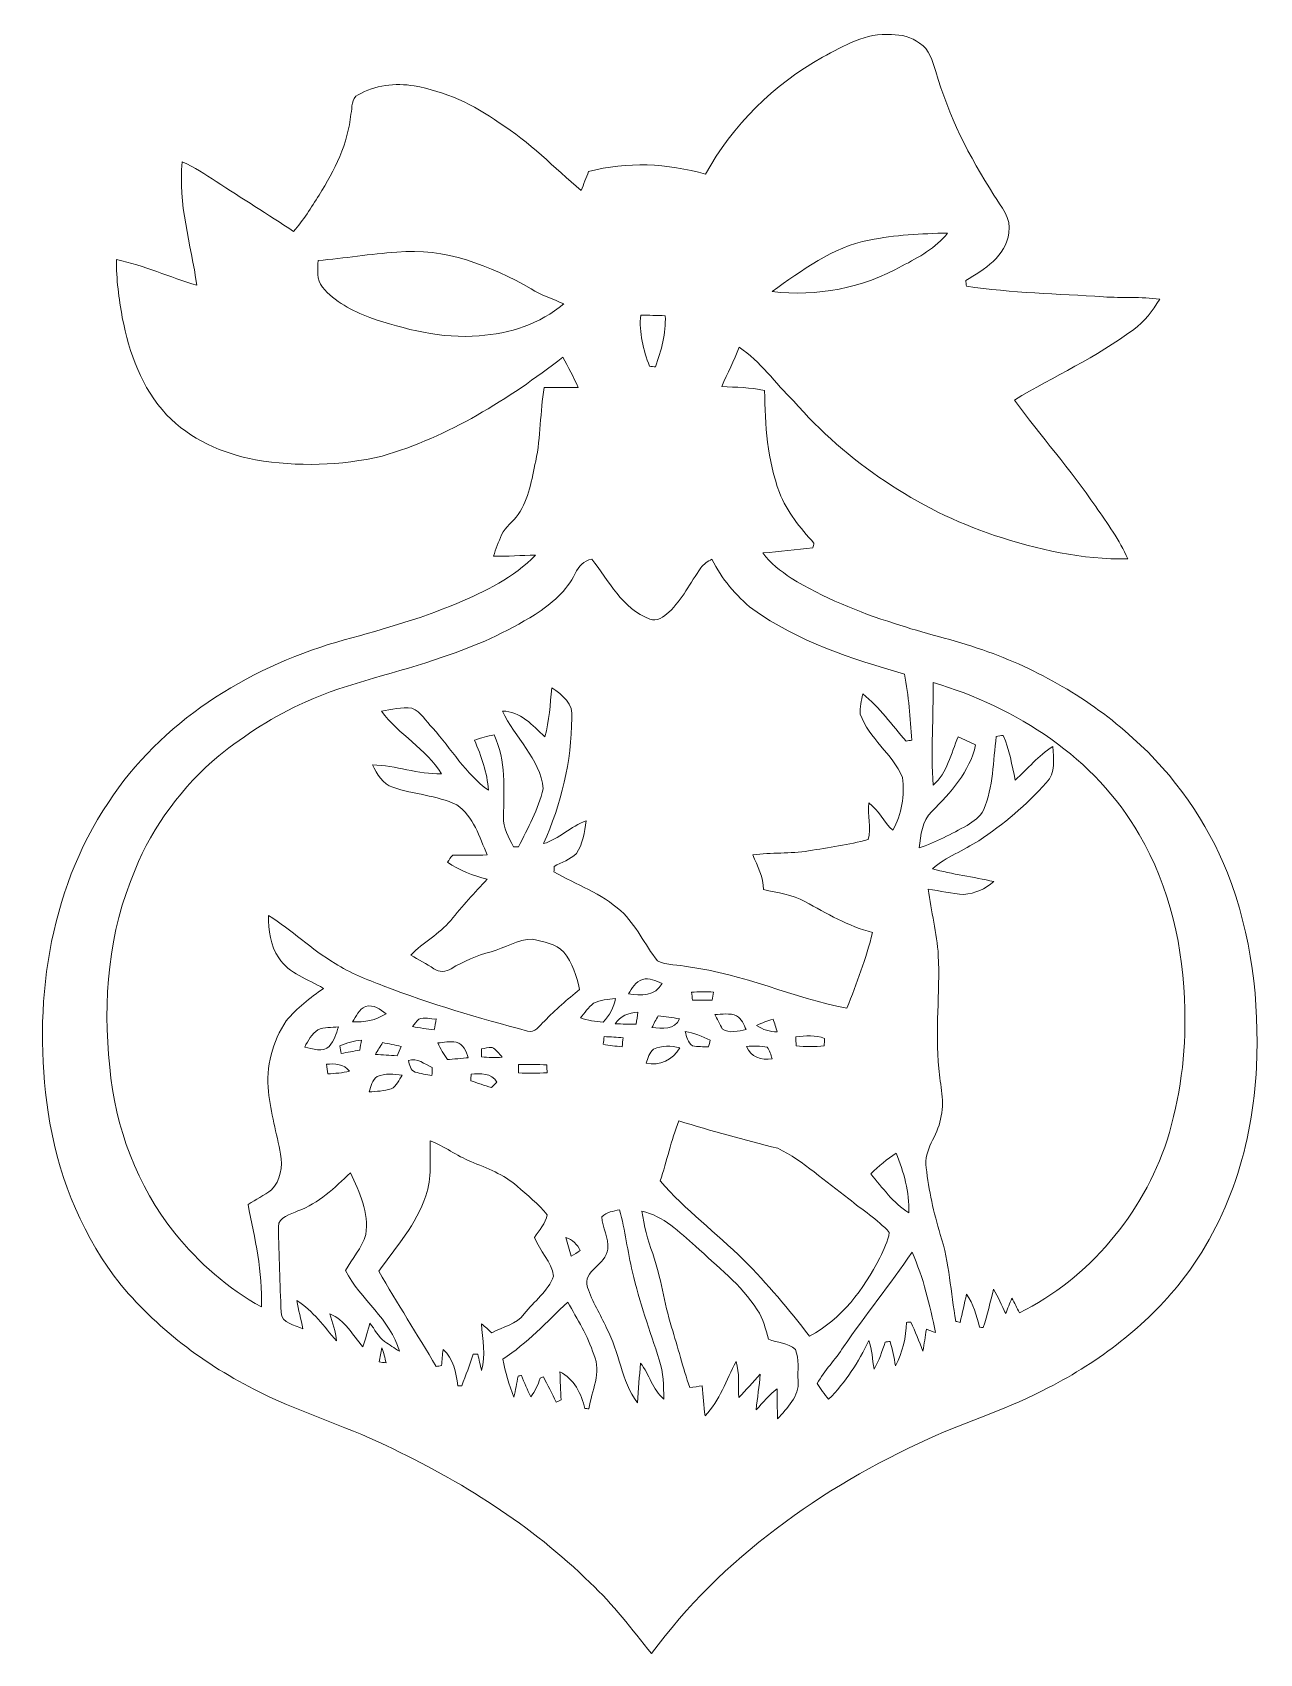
# Model space of a CAD drawing. Header units: centimetres. Extents: x -12.3 to 12.2, y -16.2 to 16.2.
import ezdxf

# ---------------------------------------------------------------- set-up
doc = ezdxf.new("R2010")
doc.units = ezdxf.units.CM
doc.header["$MEASUREMENT"] = 0
doc.layers.add('Layer 1', color=7, linetype='Continuous')

msp = doc.modelspace()

# ---------------------------------------------------------------- linework, layer by layer
at = {"layer": 'Layer 1', "color": 251, "lineweight": 9}
for points, knots in [([(3.45029, 15.70846), (3.87433, 15.94023), (4.32095, 16.20552), (4.82436, 16.16072), (4.82436, 16.16072), (5.02405, 16.16248), (5.23112, 16.11803), (5.38917, 15.98892), (5.38917, 15.98892), (5.5899, 15.87497), (5.64211, 15.62943), (5.71055, 15.42765), (5.71055, 15.42765), (5.96244, 14.54817), (6.37765, 13.72443), (6.87331, 12.9582), (6.87331, 12.9582), (7.00948, 12.72431), (7.22785, 12.49642), (7.16999, 12.2022), (7.16999, 12.2022), (7.11531, 11.739), (6.67469, 11.46736), (6.30851, 11.25252), (6.30851, 11.25252), (6.31274, 11.21513), (6.31733, 11.17738), (6.32192, 11.13963), (6.32192, 11.13963), (7.22855, 10.99958), (8.14648, 10.98758), (9.05982, 10.92585), (9.05982, 10.92585), (9.43271, 10.9001), (9.81089, 10.93361), (10.18166, 10.87611), (10.18166, 10.87611), (10.0409, 10.64998), (9.87932, 10.43267), (9.66272, 10.27356), (9.66272, 10.27356), (8.92154, 9.719), (8.07134, 9.33941), (7.28077, 8.86492), (7.28077, 8.86492), (7.80993, 8.14631), (8.40048, 7.47357), (8.90601, 6.73732), (8.90601, 6.73732), (9.13849, 6.40183), (9.38085, 6.06739), (9.5456, 5.69169), (9.5456, 5.69169), (8.63649, 5.67546), (7.74008, 5.88254), (6.88036, 6.16159), (6.88036, 6.16159), (5.33625, 6.68228), (3.94419, 7.62597), (2.86751, 8.84763), (2.86751, 8.84763), (2.50485, 9.20112), (2.21382, 9.64068), (1.78307, 9.91796), (1.78307, 9.91796), (1.68394, 9.65091), (1.552, 9.39797), (1.43558, 9.13797), (1.43558, 9.13797), (1.72098, 9.11433), (2.01237, 9.12245), (2.29248, 9.05366), (2.29248, 9.05366), (2.29953, 8.3668), (2.34645, 7.66724), (2.59022, 7.01848), (2.59022, 7.01848), (2.7391, 6.63325), (3.00333, 6.30869), (3.2792, 6.00707), (3.2792, 6.00707), (3.2732, 5.98449), (3.26156, 5.93933), (3.25556, 5.91676), (3.25556, 5.91676), (2.9236, 5.87478), (2.59058, 5.84197), (2.25755, 5.81163), (2.25755, 5.81163), (2.40643, 5.60525), (2.61456, 5.45215), (2.8227, 5.30998), (2.8227, 5.30998), (3.46476, 4.91557), (4.16784, 4.63018), (4.88504, 4.4044), (4.88504, 4.4044), (5.46643, 4.20579), (6.06968, 4.08125), (6.64859, 3.87488), (6.64859, 3.87488), (7.75137, 3.49317), (8.78219, 2.89945), (9.6486, 2.11628), (9.6486, 2.11628), (10.47623, 1.38109), (11.12322, 0.44623), (11.53809, -0.57894), (11.53809, -0.57894), (12.01681, -1.80696), (12.17662, -3.14469), (12.11347, -4.45562), (12.11347, -4.45562), (12.04468, -5.98632), (11.5656, -7.52549), (10.61099, -8.73834), (10.61099, -8.73834), (9.90296, -9.63298), (8.97586, -10.33466), (7.96445, -10.85289), (7.96445, -10.85289), (7.19645, -11.26634), (6.35755, -11.51787), (5.56485, -11.87594), (5.56485, -11.87594), (3.42666, -12.85137), (1.43735, -14.25896), (0.03435, -16.16572), (0.03435, -16.16572), (-0.35829, -15.68277), (-0.73153, -15.179), (-1.19014, -14.75461), (-1.19014, -14.75461), (-2.36207, -13.59785), (-3.77742, -12.7145), (-5.26085, -12.01388), (-5.26085, -12.01388), (-6.12445, -11.59548), (-7.05613, -11.33266), (-7.90597, -10.88428), (-7.90597, -10.88428), (-8.98089, -10.34171), (-9.95173, -9.58289), (-10.69468, -8.6325), (-10.69468, -8.6325), (-11.39495, -7.67048), (-11.84439, -6.53418), (-12.01125, -5.35731), (-12.01125, -5.35731), (-12.32734, -3.24559), (-12.01513, -0.96876), (-10.8111, 0.83005), (-10.8111, 0.83005), (-9.76688, 2.4299), (-8.06155, 3.49811), (-6.2518, 4.03257), (-6.2518, 4.03257), (-5.44182, 4.258), (-4.62585, 4.47495), (-3.85115, 4.80551), (-3.85115, 4.80551), (-3.28564, 5.04645), (-2.7152, 5.31739), (-2.28199, 5.76647), (-2.28199, 5.76647), (-2.5628, 5.77177), (-2.8422, 5.73367), (-3.12231, 5.74954), (-3.12231, 5.74954), (-3.07221, 5.89206), (-3.02071, 6.03494), (-2.95827, 6.17287), (-2.95827, 6.17287), (-2.88595, 6.33656), (-2.72402, 6.43358), (-2.62877, 6.58174), (-2.62877, 6.58174), (-2.41287, 6.89466), (-2.35713, 7.28024), (-2.27811, 7.6436), (-2.27811, 7.6436), (-2.17298, 8.12726), (-2.19203, 8.62644), (-2.11125, 9.11257), (-2.11125, 9.11257), (-1.88547, 9.11363), (-1.65863, 9.11363), (-1.43215, 9.1168), (-1.43215, 9.1168), (-1.51964, 9.32459), (-1.62759, 9.52285), (-1.73554, 9.72005), (-1.73554, 9.72005), (-2.82315, 8.87903), (-4.01448, 8.1315), (-5.34481, 7.74556), (-5.34481, 7.74556), (-6.1696, 7.55188), (-7.03497, 7.52895), (-7.86964, 7.67218), (-7.86964, 7.67218), (-8.53039, 7.79495), (-9.18127, 8.07823), (-9.6494, 8.57141), (-9.6494, 8.57141), (-10.14576, 9.10163), (-10.39553, 9.8086), (-10.53205, 10.50957), (-10.53205, 10.50957), (-10.59732, 10.89198), (-10.65835, 11.27898), (-10.64635, 11.66809), (-10.64635, 11.66809), (-10.09495, 11.55803), (-9.58414, 11.31108), (-9.04509, 11.15762), (-9.04509, 11.15762), (-9.15692, 11.97501), (-9.42962, 12.78322), (-9.33402, 13.61895), (-9.33402, 13.61895), (-9.09237, 13.52123), (-8.87752, 13.37025), (-8.6588, 13.2309), (-8.6588, 13.2309), (-8.14657, 12.89329), (-7.62481, 12.5712), (-7.11328, 12.23254), (-7.11328, 12.23254), (-6.9122, 12.44985), (-6.76227, 12.70843), (-6.60422, 12.95785), (-6.60422, 12.95785), (-6.2899, 13.44856), (-6.02637, 13.98831), (-5.96605, 14.57604), (-5.96605, 14.57604), (-5.93924, 14.70833), (-5.96605, 14.8886), (-5.82317, 14.96163), (-5.82317, 14.96163), (-5.48768, 15.14895), (-5.08058, 15.20081), (-4.70416, 15.13837), (-4.70416, 15.13837), (-4.09033, 15.02865), (-3.51213, 14.76442), (-3.0066, 14.40283), (-3.0066, 14.40283), (-2.40335, 14.02394), (-1.91052, 13.5043), (-1.36794, 13.04992), (-1.36794, 13.04992), (-1.31961, 13.17587), (-1.27128, 13.30216), (-1.22048, 13.4274), (-1.22048, 13.4274), (-0.45425, 13.63448), (0.35538, 13.58862), (1.11385, 13.37377), (1.11385, 13.37377), (1.65148, 14.35379), (2.47345, 15.168), (3.45029, 15.70846), (3.45029, 15.70846), (3.45029, 15.70846), (3.45029, 15.70846), (3.45029, 15.70846)], [0, 0, 0, 0, 0.01470588, 0.01470588, 0.01470588, 0.01470588, 0.02941176, 0.02941176, 0.02941176, 0.02941176, 0.04411765, 0.04411765, 0.04411765, 0.04411765, 0.05882353, 0.05882353, 0.05882353, 0.05882353, 0.07352941, 0.07352941, 0.07352941, 0.07352941, 0.08823529, 0.08823529, 0.08823529, 0.08823529, 0.10294118, 0.10294118, 0.10294118, 0.10294118, 0.11764706, 0.11764706, 0.11764706, 0.11764706, 0.13235294, 0.13235294, 0.13235294, 0.13235294, 0.14705882, 0.14705882, 0.14705882, 0.14705882, 0.16176471, 0.16176471, 0.16176471, 0.16176471, 0.17647059, 0.17647059, 0.17647059, 0.17647059, 0.19117647, 0.19117647, 0.19117647, 0.19117647, 0.20588235, 0.20588235, 0.20588235, 0.20588235, 0.22058824, 0.22058824, 0.22058824, 0.22058824, 0.23529412, 0.23529412, 0.23529412, 0.23529412, 0.25, 0.25, 0.25, 0.25, 0.26470588, 0.26470588, 0.26470588, 0.26470588, 0.27941176, 0.27941176, 0.27941176, 0.27941176, 0.29411765, 0.29411765, 0.29411765, 0.29411765, 0.30882353, 0.30882353, 0.30882353, 0.30882353, 0.32352941, 0.32352941, 0.32352941, 0.32352941, 0.33823529, 0.33823529, 0.33823529, 0.33823529, 0.35294118, 0.35294118, 0.35294118, 0.35294118, 0.36764706, 0.36764706, 0.36764706, 0.36764706, 0.38235294, 0.38235294, 0.38235294, 0.38235294, 0.39705882, 0.39705882, 0.39705882, 0.39705882, 0.41176471, 0.41176471, 0.41176471, 0.41176471, 0.42647059, 0.42647059, 0.42647059, 0.42647059, 0.44117647, 0.44117647, 0.44117647, 0.44117647, 0.45588235, 0.45588235, 0.45588235, 0.45588235, 0.47058824, 0.47058824, 0.47058824, 0.47058824, 0.48529412, 0.48529412, 0.48529412, 0.48529412, 0.5, 0.5, 0.5, 0.5, 0.51470588, 0.51470588, 0.51470588, 0.51470588, 0.52941176, 0.52941176, 0.52941176, 0.52941176, 0.54411765, 0.54411765, 0.54411765, 0.54411765, 0.55882353, 0.55882353, 0.55882353, 0.55882353, 0.57352941, 0.57352941, 0.57352941, 0.57352941, 0.58823529, 0.58823529, 0.58823529, 0.58823529, 0.60294118, 0.60294118, 0.60294118, 0.60294118, 0.61764706, 0.61764706, 0.61764706, 0.61764706, 0.63235294, 0.63235294, 0.63235294, 0.63235294, 0.64705882, 0.64705882, 0.64705882, 0.64705882, 0.66176471, 0.66176471, 0.66176471, 0.66176471, 0.67647059, 0.67647059, 0.67647059, 0.67647059, 0.69117647, 0.69117647, 0.69117647, 0.69117647, 0.70588235, 0.70588235, 0.70588235, 0.70588235, 0.72058824, 0.72058824, 0.72058824, 0.72058824, 0.73529412, 0.73529412, 0.73529412, 0.73529412, 0.75, 0.75, 0.75, 0.75, 0.76470588, 0.76470588, 0.76470588, 0.76470588, 0.77941176, 0.77941176, 0.77941176, 0.77941176, 0.79411765, 0.79411765, 0.79411765, 0.79411765, 0.80882353, 0.80882353, 0.80882353, 0.80882353, 0.82352941, 0.82352941, 0.82352941, 0.82352941, 0.83823529, 0.83823529, 0.83823529, 0.83823529, 0.85294118, 0.85294118, 0.85294118, 0.85294118, 0.86764706, 0.86764706, 0.86764706, 0.86764706, 0.88235294, 0.88235294, 0.88235294, 0.88235294, 0.89705882, 0.89705882, 0.89705882, 0.89705882, 0.91176471, 0.91176471, 0.91176471, 0.91176471, 0.92647059, 0.92647059, 0.92647059, 0.92647059, 0.94117647, 0.94117647, 0.94117647, 0.94117647, 0.95588235, 0.95588235, 0.95588235, 0.95588235, 0.97058824, 0.97058824, 0.97058824, 0.97058824, 1, 1, 1, 1]), ([(4.38129, 12.05827), (3.64573, 11.92174), (3.03754, 11.45325), (2.44311, 11.02921), (2.44311, 11.02921), (3.33106, 10.9255), (4.25921, 11.10047), (5.03885, 11.54215), (5.03885, 11.54215), (5.37118, 11.71537), (5.7102, 11.89987), (5.94762, 12.19902), (5.94762, 12.19902), (5.42339, 12.18809), (4.89633, 12.16198), (4.38129, 12.05827), (4.38129, 12.05827), (4.38129, 12.05827), (4.38129, 12.05827), (4.38129, 12.05827)], [0, 0, 0, 0, 0.16666667, 0.16666667, 0.16666667, 0.16666667, 0.33333333, 0.33333333, 0.33333333, 0.33333333, 0.5, 0.5, 0.5, 0.5, 0.66666667, 0.66666667, 0.66666667, 0.66666667, 1, 1, 1, 1]), ([(-6.62222, 11.65292), (-6.62716, 11.47477), (-6.66349, 11.26663), (-6.53684, 11.12093), (-6.53684, 11.12093), (-6.29519, 10.82425), (-5.94171, 10.64998), (-5.59246, 10.51239), (-5.59246, 10.51239), (-4.89149, 10.27744), (-4.15454, 10.08236), (-3.40806, 10.15009), (-3.40806, 10.15009), (-2.80128, 10.18607), (-2.18639, 10.38857), (-1.71896, 10.78474), (-1.71896, 10.78474), (-1.93627, 10.88528), (-2.16769, 10.95654), (-2.37019, 11.08777), (-2.37019, 11.08777), (-3.18122, 11.5485), (-4.10091, 11.91539), (-5.0513, 11.81767), (-5.0513, 11.81767), (-5.57694, 11.78486), (-6.09658, 11.69102), (-6.62222, 11.65292), (-6.62222, 11.65292), (-6.62222, 11.65292), (-6.62222, 11.65292), (-6.62222, 11.65292)], [0, 0, 0, 0, 0.11111111, 0.11111111, 0.11111111, 0.11111111, 0.22222222, 0.22222222, 0.22222222, 0.22222222, 0.33333333, 0.33333333, 0.33333333, 0.33333333, 0.44444444, 0.44444444, 0.44444444, 0.44444444, 0.55555556, 0.55555556, 0.55555556, 0.55555556, 0.66666667, 0.66666667, 0.66666667, 0.66666667, 0.77777778, 0.77777778, 0.77777778, 0.77777778, 1, 1, 1, 1]), ([(-0.1812, 10.56284), (-0.21718, 10.2143), (-0.12617, 9.86434), (-0.00516, 9.53978), (-0.00516, 9.53978), (0.02412, 9.53696), (0.08303, 9.53132), (0.11266, 9.5285), (0.11266, 9.5285), (0.23367, 9.85411), (0.32221, 10.19842), (0.30951, 10.54802), (0.30951, 10.54802), (0.14583, 10.55473), (-0.01857, 10.55861), (-0.1812, 10.56284), (-0.1812, 10.56284), (-0.1812, 10.56284), (-0.1812, 10.56284), (-0.1812, 10.56284)], [0, 0, 0, 0, 0.16666667, 0.16666667, 0.16666667, 0.16666667, 0.33333333, 0.33333333, 0.33333333, 0.33333333, 0.5, 0.5, 0.5, 0.5, 0.66666667, 0.66666667, 0.66666667, 0.66666667, 1, 1, 1, 1]), ([(-1.48824, 5.40311), (-1.65793, 5.04963), (-1.96872, 4.79563), (-2.28905, 4.58432), (-2.28905, 4.58432), (-2.8609, 4.22272), (-3.48426, 3.95037), (-4.12455, 3.73553), (-4.12455, 3.73553), (-5.03648, 3.40992), (-5.99956, 3.23318), (-6.88327, 2.8296), (-6.88327, 2.8296), (-7.5024, 2.55514), (-8.07601, 2.18507), (-8.60412, 1.76245), (-8.60412, 1.76245), (-9.32942, 1.14897), (-9.92316, 0.36792), (-10.27629, -0.5172), (-10.27629, -0.5172), (-10.81075, -1.74946), (-10.92611, -3.12847), (-10.78252, -4.4542), (-10.78252, -4.4542), (-10.68092, -5.65435), (-10.23219, -6.82734), (-9.48501, -7.7742), (-9.48501, -7.7742), (-9.00241, -8.36016), (-8.42315, -8.88051), (-7.75322, -9.24281), (-7.75322, -9.24281), (-7.73064, -8.54819), (-7.88692, -7.87156), (-8.02169, -7.19599), (-8.02169, -7.19599), (-7.86364, -7.10286), (-7.70101, -7.01537), (-7.55426, -6.90566), (-7.55426, -6.90566), (-7.37328, -6.72433), (-7.32389, -6.43823), (-7.37116, -6.1934), (-7.37116, -6.1934), (-7.45019, -5.77712), (-7.56872, -5.36755), (-7.61564, -4.94527), (-7.61564, -4.94527), (-7.66609, -4.45138), (-7.53909, -3.94232), (-7.25863, -3.53275), (-7.25863, -3.53275), (-7.04731, -3.27698), (-6.78273, -3.07273), (-6.51321, -2.88223), (-6.51321, -2.88223), (-6.82224, -2.69913), (-7.20218, -2.59083), (-7.40785, -2.2758), (-7.40785, -2.2758), (-7.58036, -2.03097), (-7.60717, -1.71841), (-7.61458, -1.42808), (-7.61458, -1.42808), (-7.14821, -1.71453), (-6.75662, -2.10682), (-6.28426, -2.38446), (-6.28426, -2.38446), (-5.98757, -2.58025), (-5.65243, -2.70443), (-5.32223, -2.83072), (-5.32223, -2.83072), (-4.38349, -3.19585), (-3.4137, -3.47595), (-2.44145, -3.7363), (-2.44145, -3.7363), (-2.29187, -3.7931), (-2.20156, -3.61706), (-2.10243, -3.5391), (-2.10243, -3.5391), (-1.89076, -3.30485), (-1.64346, -3.1073), (-1.40216, -2.9048), (-1.40216, -2.9048), (-1.45437, -2.63775), (-1.55104, -2.37564), (-1.71719, -2.15797), (-1.71719, -2.15797), (-1.87806, -1.99076), (-2.12359, -1.94701), (-2.33949, -1.90256), (-2.33949, -1.90256), (-2.63794, -1.89974), (-2.89053, -2.07542), (-3.16993, -2.15233), (-3.16993, -2.15233), (-3.45074, -2.22465), (-3.71568, -2.34142), (-3.96368, -2.48994), (-3.96368, -2.48994), (-4.06705, -2.55414), (-4.21027, -2.56825), (-4.31011, -2.491), (-4.31011, -2.491), (-4.45722, -2.38975), (-4.62302, -2.32025), (-4.76943, -2.2183), (-4.76943, -2.2183), (-4.53166, -1.95724), (-4.2004, -1.80202), (-3.97532, -1.52685), (-3.97532, -1.52685), (-3.74355, -1.24181), (-3.49837, -0.96947), (-3.24613, -0.70277), (-3.24613, -0.70277), (-3.52941, -0.63785), (-3.79999, -0.52743), (-4.04094, -0.36304), (-4.04094, -0.36304), (-4.00672, -0.31612), (-3.97532, -0.26638), (-3.93334, -0.22581), (-3.93334, -0.22581), (-3.70545, -0.21523), (-3.4765, -0.22793), (-3.24825, -0.21946), (-3.24825, -0.21946), (-3.39571, 0.14037), (-3.52236, 0.54819), (-3.85397, 0.78314), (-3.85397, 0.78314), (-4.25649, 0.97117), (-4.71051, 0.99092), (-5.1282, 1.13239), (-5.1282, 1.13239), (-5.33317, 1.19659), (-5.44606, 1.40014), (-5.53637, 1.58077), (-5.53637, 1.58077), (-5.07317, 1.56736), (-4.62655, 1.39062), (-4.16194, 1.4005), (-4.16194, 1.4005), (-4.46181, 1.90215), (-5.01531, 2.18472), (-5.35821, 2.65321), (-5.35821, 2.65321), (-5.15784, 2.69025), (-4.95499, 2.73223), (-4.74932, 2.71212), (-4.74932, 2.71212), (-4.57046, 2.6331), (-4.46427, 2.45389), (-4.3341, 2.3149), (-4.3341, 2.3149), (-3.96368, 1.90144), (-3.67687, 1.40297), (-3.22073, 1.07312), (-3.22073, 1.07312), (-3.24896, 1.42131), (-3.36079, 1.75469), (-3.50119, 2.07219), (-3.50119, 2.07219), (-3.37349, 2.11769), (-3.2419, 2.15085), (-3.10961, 2.17943), (-3.10961, 2.17943), (-2.86619, 1.6679), (-2.91452, 1.09005), (-2.91911, 0.53972), (-2.91911, 0.53972), (-2.93675, 0.31923), (-2.81045, 0.13155), (-2.72191, -0.05824), (-2.72191, -0.05824), (-2.69615, -0.05859), (-2.64535, -0.05895), (-2.6196, -0.0593), (-2.6196, -0.0593), (-2.4358, 0.31923), (-2.22378, 0.69106), (-2.12747, 1.10346), (-2.12747, 1.10346), (-2.19027, 1.71165), (-2.6958, 2.12545), (-2.94239, 2.65497), (-2.94239, 2.65497), (-2.58291, 2.6518), (-2.33702, 2.36781), (-2.09643, 2.14098), (-2.09643, 2.14098), (-2.00083, 2.45671), (-1.99412, 2.79115), (-1.95426, 3.11641), (-1.95426, 3.11641), (-1.74718, 2.98764), (-1.51364, 2.78832), (-1.55809, 2.51598), (-1.55809, 2.51598), (-1.55668, 1.64991), (-1.77223, 0.79619), (-2.12077, 0.00702), (-2.12077, 0.00702), (-1.80927, 0.10086), (-1.57538, 0.3531), (-1.26952, 0.46175), (-1.26952, 0.46175), (-1.30797, 0.23915), (-1.3302, -0.00215), (-1.46637, -0.19053), (-1.46637, -0.19053), (-1.58843, -0.31365), (-1.76306, -0.36269), (-1.91157, -0.44665), (-1.91157, -0.44665), (-1.91157, -0.47417), (-1.91228, -0.5292), (-1.91263, -0.55672), (-1.91263, -0.55672), (-1.46531, -0.81177), (-0.96366, -0.98322), (-0.57807, -1.33671), (-0.57807, -1.33671), (-0.26622, -1.61505), (-0.10465, -2.01157), (0.15394, -2.3333), (0.15394, -2.3333), (0.34338, -2.42996), (0.57022, -2.40421), (0.77342, -2.45325), (0.77342, -2.45325), (1.86139, -2.59224), (2.86504, -3.07414), (3.93713, -3.28086), (3.93713, -3.28086), (4.13045, -2.78451), (4.32166, -2.28568), (4.44795, -1.7678), (4.44795, -1.7678), (3.96359, -1.64503), (3.5339, -1.38504), (3.09928, -1.14903), (3.09928, -1.14903), (2.84458, -1.00757), (2.55036, -0.97299), (2.27061, -0.91161), (2.27061, -0.91161), (2.2766, -0.6622), (2.14466, -0.44312), (2.05823, -0.21734), (2.05823, -0.21734), (2.42759, -0.16548), (2.8033, -0.19759), (3.17266, -0.13726), (3.17266, -0.13726), (3.57059, -0.06988), (3.97206, -0.01203), (4.36365, 0.08675), (4.36365, 0.08675), (4.42184, 0.32735), (4.34319, 0.57711), (4.37282, 0.82124), (4.37282, 0.82124), (4.5753, 0.67871), (4.66491, 0.43212), (4.85329, 0.27514), (4.85329, 0.27514), (5.03039, 0.5877), (5.096, 0.97893), (5.04627, 1.331), (5.04627, 1.331), (4.84694, 1.80337), (4.37704, 2.10535), (4.20313, 2.59253), (4.20313, 2.59253), (4.18584, 2.72835), (4.22782, 2.86452), (4.25286, 2.99682), (4.25286, 2.99682), (4.58836, 2.73082), (4.83495, 2.3731), (5.11752, 2.0556), (5.11752, 2.0556), (5.15562, 2.0616), (5.19408, 2.06795), (5.23288, 2.0736), (5.23288, 2.0736), (5.20219, 2.51527), (5.16868, 2.9573), (5.08507, 3.39228), (5.08507, 3.39228), (4.02956, 3.69285), (2.95923, 4.04139), (2.05718, 4.68697), (2.05718, 4.68697), (1.7171, 4.95614), (1.43593, 5.29904), (1.24014, 5.68604), (1.24014, 5.68604), (1.1583, 5.64053), (1.07293, 5.59255), (1.01895, 5.51283), (1.01895, 5.51283), (0.81293, 5.21508), (0.64536, 4.88347), (0.38324, 4.62912), (0.38324, 4.62912), (0.27847, 4.54375), (0.14089, 4.42627), (-0.00199, 4.49189), (-0.00199, 4.49189), (-0.5495, 4.69438), (-0.81373, 5.2613), (-1.1591, 5.68851), (-1.1591, 5.68851), (-1.3175, 5.65782), (-1.42157, 5.53929), (-1.48824, 5.40311), (-1.48824, 5.40311), (-1.48824, 5.40311), (-1.48824, 5.40311), (-1.48824, 5.40311)], [0, 0, 0, 0, 0.01219512, 0.01219512, 0.01219512, 0.01219512, 0.02439024, 0.02439024, 0.02439024, 0.02439024, 0.03658537, 0.03658537, 0.03658537, 0.03658537, 0.04878049, 0.04878049, 0.04878049, 0.04878049, 0.06097561, 0.06097561, 0.06097561, 0.06097561, 0.07317073, 0.07317073, 0.07317073, 0.07317073, 0.08536585, 0.08536585, 0.08536585, 0.08536585, 0.09756098, 0.09756098, 0.09756098, 0.09756098, 0.1097561, 0.1097561, 0.1097561, 0.1097561, 0.12195122, 0.12195122, 0.12195122, 0.12195122, 0.13414634, 0.13414634, 0.13414634, 0.13414634, 0.14634146, 0.14634146, 0.14634146, 0.14634146, 0.15853659, 0.15853659, 0.15853659, 0.15853659, 0.17073171, 0.17073171, 0.17073171, 0.17073171, 0.18292683, 0.18292683, 0.18292683, 0.18292683, 0.19512195, 0.19512195, 0.19512195, 0.19512195, 0.20731707, 0.20731707, 0.20731707, 0.20731707, 0.2195122, 0.2195122, 0.2195122, 0.2195122, 0.23170732, 0.23170732, 0.23170732, 0.23170732, 0.24390244, 0.24390244, 0.24390244, 0.24390244, 0.25609756, 0.25609756, 0.25609756, 0.25609756, 0.26829268, 0.26829268, 0.26829268, 0.26829268, 0.2804878, 0.2804878, 0.2804878, 0.2804878, 0.29268293, 0.29268293, 0.29268293, 0.29268293, 0.30487805, 0.30487805, 0.30487805, 0.30487805, 0.31707317, 0.31707317, 0.31707317, 0.31707317, 0.32926829, 0.32926829, 0.32926829, 0.32926829, 0.34146341, 0.34146341, 0.34146341, 0.34146341, 0.35365854, 0.35365854, 0.35365854, 0.35365854, 0.36585366, 0.36585366, 0.36585366, 0.36585366, 0.37804878, 0.37804878, 0.37804878, 0.37804878, 0.3902439, 0.3902439, 0.3902439, 0.3902439, 0.40243902, 0.40243902, 0.40243902, 0.40243902, 0.41463415, 0.41463415, 0.41463415, 0.41463415, 0.42682927, 0.42682927, 0.42682927, 0.42682927, 0.43902439, 0.43902439, 0.43902439, 0.43902439, 0.45121951, 0.45121951, 0.45121951, 0.45121951, 0.46341463, 0.46341463, 0.46341463, 0.46341463, 0.47560976, 0.47560976, 0.47560976, 0.47560976, 0.48780488, 0.48780488, 0.48780488, 0.48780488, 0.5, 0.5, 0.5, 0.5, 0.51219512, 0.51219512, 0.51219512, 0.51219512, 0.52439024, 0.52439024, 0.52439024, 0.52439024, 0.53658537, 0.53658537, 0.53658537, 0.53658537, 0.54878049, 0.54878049, 0.54878049, 0.54878049, 0.56097561, 0.56097561, 0.56097561, 0.56097561, 0.57317073, 0.57317073, 0.57317073, 0.57317073, 0.58536585, 0.58536585, 0.58536585, 0.58536585, 0.59756098, 0.59756098, 0.59756098, 0.59756098, 0.6097561, 0.6097561, 0.6097561, 0.6097561, 0.62195122, 0.62195122, 0.62195122, 0.62195122, 0.63414634, 0.63414634, 0.63414634, 0.63414634, 0.64634146, 0.64634146, 0.64634146, 0.64634146, 0.65853659, 0.65853659, 0.65853659, 0.65853659, 0.67073171, 0.67073171, 0.67073171, 0.67073171, 0.68292683, 0.68292683, 0.68292683, 0.68292683, 0.69512195, 0.69512195, 0.69512195, 0.69512195, 0.70731707, 0.70731707, 0.70731707, 0.70731707, 0.7195122, 0.7195122, 0.7195122, 0.7195122, 0.73170732, 0.73170732, 0.73170732, 0.73170732, 0.74390244, 0.74390244, 0.74390244, 0.74390244, 0.75609756, 0.75609756, 0.75609756, 0.75609756, 0.76829268, 0.76829268, 0.76829268, 0.76829268, 0.7804878, 0.7804878, 0.7804878, 0.7804878, 0.79268293, 0.79268293, 0.79268293, 0.79268293, 0.80487805, 0.80487805, 0.80487805, 0.80487805, 0.81707317, 0.81707317, 0.81707317, 0.81707317, 0.82926829, 0.82926829, 0.82926829, 0.82926829, 0.84146341, 0.84146341, 0.84146341, 0.84146341, 0.85365854, 0.85365854, 0.85365854, 0.85365854, 0.86585366, 0.86585366, 0.86585366, 0.86585366, 0.87804878, 0.87804878, 0.87804878, 0.87804878, 0.8902439, 0.8902439, 0.8902439, 0.8902439, 0.90243902, 0.90243902, 0.90243902, 0.90243902, 0.91463415, 0.91463415, 0.91463415, 0.91463415, 0.92682927, 0.92682927, 0.92682927, 0.92682927, 0.93902439, 0.93902439, 0.93902439, 0.93902439, 0.95121951, 0.95121951, 0.95121951, 0.95121951, 0.96341463, 0.96341463, 0.96341463, 0.96341463, 0.97560976, 0.97560976, 0.97560976, 0.97560976, 1, 1, 1, 1]), ([(5.65622, 3.22224), (5.66822, 2.53997), (5.6093, 1.85805), (5.65658, 1.17578), (5.65658, 1.17578), (5.94762, 1.41567), (6.01041, 1.81289), (6.16034, 2.13921), (6.16034, 2.13921), (6.2757, 2.08665), (6.39035, 2.03338), (6.50642, 1.97976), (6.50642, 1.97976), (6.38894, 1.44142), (6.00759, 1.02796), (5.63294, 0.64908), (5.63294, 0.64908), (5.43468, 0.46105), (5.41387, 0.1753), (5.37647, -0.078), (5.37647, -0.078), (5.71161, 0.03489), (6.0277, 0.19858), (6.33497, 0.37144), (6.33497, 0.37144), (6.45562, 0.45823), (6.60308, 0.53407), (6.66411, 0.67765), (6.66411, 0.67765), (6.86308, 1.1412), (6.8532, 1.65485), (6.91882, 2.14592), (6.91882, 2.14592), (6.96432, 2.15403), (7.01019, 2.16179), (7.0564, 2.1692), (7.0564, 2.1692), (7.18093, 1.88486), (7.2342, 1.57689), (7.29699, 1.27455), (7.29699, 1.27455), (7.54112, 1.50492), (7.76584, 1.76033), (8.04523, 1.95012), (8.04523, 1.95012), (8.06217, 1.70389), (8.11332, 1.41355), (7.91788, 1.22375), (7.91788, 1.22375), (7.52207, 0.78067), (7.06557, 0.3912), (6.56851, 0.06594), (6.56851, 0.06594), (6.26582, -0.13021), (5.91657, -0.2558), (5.64352, -0.49604), (5.64352, -0.49604), (6.0464, -0.60328), (6.46056, -0.65902), (6.86731, -0.74933), (6.86731, -0.74933), (6.70644, -0.90067), (6.4909, -0.98922), (6.27182, -1.00651), (6.27182, -1.00651), (6.03087, -0.99522), (5.79734, -0.93278), (5.55956, -0.90067), (5.55956, -0.90067), (5.61424, -1.34376), (5.73666, -1.77768), (5.76135, -2.22465), (5.76135, -2.22465), (5.79663, -2.97677), (5.69785, -3.72995), (5.76947, -4.48137), (5.76947, -4.48137), (5.80263, -4.81686), (5.89647, -5.15694), (5.80721, -5.49278), (5.80721, -5.49278), (5.74759, -5.83004), (5.46643, -6.10344), (5.51864, -6.46433), (5.51864, -6.46433), (5.5712, -6.91589), (5.66928, -7.3625), (5.80122, -7.79783), (5.80122, -7.79783), (5.98395, -8.35945), (6.00512, -8.95459), (6.11237, -9.53209), (6.11237, -9.53209), (6.13318, -9.53703), (6.17481, -9.5469), (6.19562, -9.55184), (6.19562, -9.55184), (6.24466, -9.36558), (6.28629, -9.17719), (6.32121, -8.9881), (6.32121, -8.9881), (6.46514, -9.18037), (6.52829, -9.4192), (6.58297, -9.64992), (6.58297, -9.64992), (6.60167, -9.65133), (6.63977, -9.65415), (6.65882, -9.65521), (6.65882, -9.65521), (6.74102, -9.40368), (6.80064, -9.14544), (6.86414, -8.88897), (6.86414, -8.88897), (6.96115, -9.04314), (7.02641, -9.21353), (7.10508, -9.37792), (7.10508, -9.37792), (7.14706, -9.27491), (7.18587, -9.17049), (7.23173, -9.06889), (7.23173, -9.06889), (7.28288, -9.1652), (7.33121, -9.26292), (7.3799, -9.36064), (7.3799, -9.36064), (8.77513, -8.67766), (9.84123, -7.38367), (10.32982, -5.91647), (10.32982, -5.91647), (10.58912, -5.07368), (10.71118, -4.18715), (10.68295, -3.30556), (10.68295, -3.30556), (10.6632, -2.0913), (10.38839, -0.86257), (9.77102, 0.19117), (9.77102, 0.19117), (8.89508, 1.72047), (7.31992, 2.73611), (5.65622, 3.22224), (5.65622, 3.22224), (5.65622, 3.22224), (5.65622, 3.22224), (5.65622, 3.22224)], [0, 0, 0, 0, 0.02702703, 0.02702703, 0.02702703, 0.02702703, 0.05405405, 0.05405405, 0.05405405, 0.05405405, 0.08108108, 0.08108108, 0.08108108, 0.08108108, 0.10810811, 0.10810811, 0.10810811, 0.10810811, 0.13513514, 0.13513514, 0.13513514, 0.13513514, 0.16216216, 0.16216216, 0.16216216, 0.16216216, 0.18918919, 0.18918919, 0.18918919, 0.18918919, 0.21621622, 0.21621622, 0.21621622, 0.21621622, 0.24324324, 0.24324324, 0.24324324, 0.24324324, 0.27027027, 0.27027027, 0.27027027, 0.27027027, 0.2972973, 0.2972973, 0.2972973, 0.2972973, 0.32432432, 0.32432432, 0.32432432, 0.32432432, 0.35135135, 0.35135135, 0.35135135, 0.35135135, 0.37837838, 0.37837838, 0.37837838, 0.37837838, 0.40540541, 0.40540541, 0.40540541, 0.40540541, 0.43243243, 0.43243243, 0.43243243, 0.43243243, 0.45945946, 0.45945946, 0.45945946, 0.45945946, 0.48648649, 0.48648649, 0.48648649, 0.48648649, 0.51351351, 0.51351351, 0.51351351, 0.51351351, 0.54054054, 0.54054054, 0.54054054, 0.54054054, 0.56756757, 0.56756757, 0.56756757, 0.56756757, 0.59459459, 0.59459459, 0.59459459, 0.59459459, 0.62162162, 0.62162162, 0.62162162, 0.62162162, 0.64864865, 0.64864865, 0.64864865, 0.64864865, 0.67567568, 0.67567568, 0.67567568, 0.67567568, 0.7027027, 0.7027027, 0.7027027, 0.7027027, 0.72972973, 0.72972973, 0.72972973, 0.72972973, 0.75675676, 0.75675676, 0.75675676, 0.75675676, 0.78378378, 0.78378378, 0.78378378, 0.78378378, 0.81081081, 0.81081081, 0.81081081, 0.81081081, 0.83783784, 0.83783784, 0.83783784, 0.83783784, 0.86486486, 0.86486486, 0.86486486, 0.86486486, 0.89189189, 0.89189189, 0.89189189, 0.89189189, 0.91891892, 0.91891892, 0.91891892, 0.91891892, 0.94594595, 0.94594595, 0.94594595, 0.94594595, 1, 1, 1, 1]), ([(-0.14522, -2.70654), (-0.28209, -2.74817), (-0.35582, -2.87976), (-0.42426, -2.99441), (-0.42426, -2.99441), (-0.18261, -3.03498), (0.12078, -3.03815), (0.24531, -2.78521), (0.24531, -2.78521), (0.12184, -2.74112), (-0.01081, -2.65504), (-0.14522, -2.70654), (-0.14522, -2.70654), (-0.14522, -2.70654), (-0.14522, -2.70654), (-0.14522, -2.70654)], [0, 0, 0, 0, 0.2, 0.2, 0.2, 0.2, 0.4, 0.4, 0.4, 0.4, 0.6, 0.6, 0.6, 0.6, 1, 1, 1, 1]), ([(-5.67466, -3.24523), (-5.80624, -3.29709), (-5.86163, -3.4435), (-5.93677, -3.55356), (-5.93677, -3.55356), (-5.6997, -3.55991), (-5.46369, -3.52393), (-5.26579, -3.38811), (-5.26579, -3.38811), (-5.38432, -3.30309), (-5.51449, -3.19937), (-5.67466, -3.24523), (-5.67466, -3.24523), (-5.67466, -3.24523), (-5.67466, -3.24523), (-5.67466, -3.24523)], [0, 0, 0, 0, 0.2, 0.2, 0.2, 0.2, 0.4, 0.4, 0.4, 0.4, 0.6, 0.6, 0.6, 0.6, 1, 1, 1, 1]), ([(-1.12135, -3.18103), (-1.22472, -3.26323), (-1.30233, -3.37259), (-1.38558, -3.47419), (-1.38558, -3.47419), (-1.23953, -3.52322), (-1.08713, -3.54862), (-0.93262, -3.55533), (-0.93262, -3.55533), (-0.80032, -3.42903), (-0.71742, -3.26217), (-0.68673, -3.08225), (-0.68673, -3.08225), (-0.83102, -3.11047), (-0.99153, -3.10271), (-1.12135, -3.18103), (-1.12135, -3.18103), (-1.12135, -3.18103), (-1.12135, -3.18103), (-1.12135, -3.18103)], [0, 0, 0, 0, 0.16666667, 0.16666667, 0.16666667, 0.16666667, 0.33333333, 0.33333333, 0.33333333, 0.33333333, 0.5, 0.5, 0.5, 0.5, 0.66666667, 0.66666667, 0.66666667, 0.66666667, 1, 1, 1, 1]), ([(0.83304, -2.96125), (0.83974, -3.01381), (0.84679, -3.06673), (0.8542, -3.11965), (0.8542, -3.11965), (0.98473, -3.11965), (1.11596, -3.11965), (1.2472, -3.11965), (1.2472, -3.11965), (1.25496, -3.06638), (1.26307, -3.01311), (1.27083, -2.96054), (1.27083, -2.96054), (1.12549, -2.94185), (0.97838, -2.95102), (0.83304, -2.96125), (0.83304, -2.96125), (0.83304, -2.96125), (0.83304, -2.96125), (0.83304, -2.96125)], [0, 0, 0, 0, 0.16666667, 0.16666667, 0.16666667, 0.16666667, 0.33333333, 0.33333333, 0.33333333, 0.33333333, 0.5, 0.5, 0.5, 0.5, 0.66666667, 0.66666667, 0.66666667, 0.66666667, 1, 1, 1, 1]), ([(-4.61032, -3.49959), (-4.66007, -3.54016), (-4.6964, -3.59343), (-4.73627, -3.64352), (-4.73627, -3.64352), (-4.59339, -3.67315), (-4.45016, -3.69432), (-4.30517, -3.7109), (-4.30517, -3.7109), (-4.29106, -3.63788), (-4.2773, -3.5645), (-4.26425, -3.49183), (-4.26425, -3.49183), (-4.37502, -3.51052), (-4.50661, -3.44138), (-4.61032, -3.49959), (-4.61032, -3.49959), (-4.61032, -3.49959), (-4.61032, -3.49959), (-4.61032, -3.49959)], [0, 0, 0, 0, 0.16666667, 0.16666667, 0.16666667, 0.16666667, 0.33333333, 0.33333333, 0.33333333, 0.33333333, 0.5, 0.5, 0.5, 0.5, 0.66666667, 0.66666667, 0.66666667, 0.66666667, 1, 1, 1, 1]), ([(-0.68955, -3.59202), (-0.55091, -3.59519), (-0.41192, -3.59695), (-0.27257, -3.59766), (-0.27257, -3.59766), (-0.25916, -3.51793), (-0.24858, -3.43785), (-0.24117, -3.35777), (-0.24117, -3.35777), (-0.42215, -3.36447), (-0.59007, -3.44067), (-0.68955, -3.59202), (-0.68955, -3.59202), (-0.68955, -3.59202), (-0.68955, -3.59202), (-0.68955, -3.59202)], [0, 0, 0, 0, 0.2, 0.2, 0.2, 0.2, 0.4, 0.4, 0.4, 0.4, 0.6, 0.6, 0.6, 0.6, 1, 1, 1, 1]), ([(0.16699, -3.4308), (0.12431, -3.50841), (0.08233, -3.58602), (0.04352, -3.66575), (0.04352, -3.66575), (0.24496, -3.68268), (0.4979, -3.71549), (0.59526, -3.49218), (0.59526, -3.49218), (0.45415, -3.46219), (0.31022, -3.4435), (0.16699, -3.4308), (0.16699, -3.4308), (0.16699, -3.4308), (0.16699, -3.4308), (0.16699, -3.4308)], [0, 0, 0, 0, 0.2, 0.2, 0.2, 0.2, 0.4, 0.4, 0.4, 0.4, 0.6, 0.6, 0.6, 0.6, 1, 1, 1, 1]), ([(1.2987, -3.40398), (1.33575, -3.4756), (1.41018, -3.61883), (1.44722, -3.69044), (1.44722, -3.69044), (1.58974, -3.79522), (1.76825, -3.72995), (1.92701, -3.70737), (1.92701, -3.70737), (1.87479, -3.61001), (1.84058, -3.48618), (1.73368, -3.43432), (1.73368, -3.43432), (1.59856, -3.36694), (1.44334, -3.40328), (1.2987, -3.40398), (1.2987, -3.40398), (1.2987, -3.40398), (1.2987, -3.40398), (1.2987, -3.40398)], [0, 0, 0, 0, 0.16666667, 0.16666667, 0.16666667, 0.16666667, 0.33333333, 0.33333333, 0.33333333, 0.33333333, 0.5, 0.5, 0.5, 0.5, 0.66666667, 0.66666667, 0.66666667, 0.66666667, 1, 1, 1, 1]), ([(2.13444, -3.62271), (2.25403, -3.70914), (2.39831, -3.74971), (2.54471, -3.75359), (2.54471, -3.75359), (2.51896, -3.66645), (2.49109, -3.58073), (2.46216, -3.49535), (2.46216, -3.49535), (2.34998, -3.53204), (2.24027, -3.57191), (2.13444, -3.62271), (2.13444, -3.62271), (2.13444, -3.62271), (2.13444, -3.62271), (2.13444, -3.62271)], [0, 0, 0, 0, 0.2, 0.2, 0.2, 0.2, 0.4, 0.4, 0.4, 0.4, 0.6, 0.6, 0.6, 0.6, 1, 1, 1, 1]), ([(-6.62751, -3.70843), (-6.74922, -3.79133), (-6.82189, -3.92715), (-6.89103, -4.0538), (-6.89103, -4.0538), (-6.73581, -4.09014), (-6.53049, -4.16669), (-6.39891, -4.0404), (-6.39891, -4.0404), (-6.30472, -3.92998), (-6.25568, -3.78922), (-6.21793, -3.65128), (-6.21793, -3.65128), (-6.3534, -3.66822), (-6.50121, -3.64987), (-6.62751, -3.70843), (-6.62751, -3.70843), (-6.62751, -3.70843), (-6.62751, -3.70843), (-6.62751, -3.70843)], [0, 0, 0, 0, 0.16666667, 0.16666667, 0.16666667, 0.16666667, 0.33333333, 0.33333333, 0.33333333, 0.33333333, 0.5, 0.5, 0.5, 0.5, 0.66666667, 0.66666667, 0.66666667, 0.66666667, 1, 1, 1, 1]), ([(-0.90792, -3.8446), (-0.91639, -3.89576), (-0.92486, -3.94726), (-0.93262, -3.99877), (-0.93262, -3.99877), (-0.80738, -4.02734), (-0.68038, -4.03652), (-0.55232, -4.04745), (-0.55232, -4.04745), (-0.54527, -3.98748), (-0.53821, -3.92751), (-0.53116, -3.86824), (-0.53116, -3.86824), (-0.6571, -3.85942), (-0.78269, -3.85166), (-0.90792, -3.8446), (-0.90792, -3.8446), (-0.90792, -3.8446), (-0.90792, -3.8446), (-0.90792, -3.8446)], [0, 0, 0, 0, 0.16666667, 0.16666667, 0.16666667, 0.16666667, 0.33333333, 0.33333333, 0.33333333, 0.33333333, 0.5, 0.5, 0.5, 0.5, 0.66666667, 0.66666667, 0.66666667, 0.66666667, 1, 1, 1, 1]), ([(0.70357, -3.74406), (0.74131, -3.84213), (0.75719, -3.96596), (0.85068, -4.02981), (0.85068, -4.02981), (0.95616, -4.05521), (1.06375, -4.04287), (1.17241, -4.05098), (1.17241, -4.05098), (1.18123, -4.01817), (1.19887, -3.95185), (1.20769, -3.91869), (1.20769, -3.91869), (1.04541, -3.8446), (0.88348, -3.76593), (0.70357, -3.74406), (0.70357, -3.74406), (0.70357, -3.74406), (0.70357, -3.74406), (0.70357, -3.74406)], [0, 0, 0, 0, 0.16666667, 0.16666667, 0.16666667, 0.16666667, 0.33333333, 0.33333333, 0.33333333, 0.33333333, 0.5, 0.5, 0.5, 0.5, 0.66666667, 0.66666667, 0.66666667, 0.66666667, 1, 1, 1, 1]), ([(2.91831, -3.84884), (2.91901, -3.9081), (2.92007, -3.96772), (2.92148, -4.02734), (2.92148, -4.02734), (3.10775, -4.05239), (3.29719, -4.05239), (3.48381, -4.02911), (3.48381, -4.02911), (3.48557, -3.99312), (3.48945, -3.92116), (3.49122, -3.88517), (3.49122, -3.88517), (3.31024, -3.80545), (3.10916, -3.83155), (2.91831, -3.84884), (2.91831, -3.84884), (2.91831, -3.84884), (2.91831, -3.84884), (2.91831, -3.84884)], [0, 0, 0, 0, 0.16666667, 0.16666667, 0.16666667, 0.16666667, 0.33333333, 0.33333333, 0.33333333, 0.33333333, 0.5, 0.5, 0.5, 0.5, 0.66666667, 0.66666667, 0.66666667, 0.66666667, 1, 1, 1, 1]), ([(-6.19006, -4.03299), (-6.18089, -4.08238), (-6.17137, -4.13212), (-6.16184, -4.18221), (-6.16184, -4.18221), (-6.03872, -4.16034), (-5.9156, -4.13741), (-5.79213, -4.11589), (-5.79213, -4.11589), (-5.77908, -4.04922), (-5.76673, -3.98219), (-5.75474, -3.91551), (-5.75474, -3.91551), (-5.90572, -3.92892), (-6.05142, -3.97372), (-6.19006, -4.03299), (-6.19006, -4.03299), (-6.19006, -4.03299), (-6.19006, -4.03299), (-6.19006, -4.03299)], [0, 0, 0, 0, 0.16666667, 0.16666667, 0.16666667, 0.16666667, 0.33333333, 0.33333333, 0.33333333, 0.33333333, 0.5, 0.5, 0.5, 0.5, 0.66666667, 0.66666667, 0.66666667, 0.66666667, 1, 1, 1, 1]), ([(-5.33387, -3.96667), (-5.38361, -4.04428), (-5.43265, -4.12259), (-5.47851, -4.20303), (-5.47851, -4.20303), (-5.33493, -4.2122), (-5.191, -4.22102), (-5.04671, -4.22913), (-5.04671, -4.22913), (-5.01884, -4.1674), (-4.99168, -4.10531), (-4.96557, -4.04322), (-4.96557, -4.04322), (-5.08728, -4.01429), (-5.21111, -3.98889), (-5.33387, -3.96667), (-5.33387, -3.96667), (-5.33387, -3.96667), (-5.33387, -3.96667), (-5.33387, -3.96667)], [0, 0, 0, 0, 0.16666667, 0.16666667, 0.16666667, 0.16666667, 0.33333333, 0.33333333, 0.33333333, 0.33333333, 0.5, 0.5, 0.5, 0.5, 0.66666667, 0.66666667, 0.66666667, 0.66666667, 1, 1, 1, 1]), ([(-4.23497, -3.97231), (-4.17958, -4.08873), (-4.11044, -4.19703), (-4.042, -4.30639), (-4.042, -4.30639), (-3.93758, -4.29687), (-3.72838, -4.27781), (-3.62396, -4.26794), (-3.62396, -4.26794), (-3.66806, -4.14447), (-3.72203, -3.99348), (-3.86349, -3.95573), (-3.86349, -3.95573), (-3.98697, -3.93668), (-4.11185, -3.96384), (-4.23497, -3.97231), (-4.23497, -3.97231), (-4.23497, -3.97231), (-4.23497, -3.97231), (-4.23497, -3.97231)], [0, 0, 0, 0, 0.16666667, 0.16666667, 0.16666667, 0.16666667, 0.33333333, 0.33333333, 0.33333333, 0.33333333, 0.5, 0.5, 0.5, 0.5, 0.66666667, 0.66666667, 0.66666667, 0.66666667, 1, 1, 1, 1]), ([(-3.36255, -4.09155), (-3.36184, -4.13106), (-3.36114, -4.20973), (-3.36079, -4.24924), (-3.36079, -4.24924), (-3.22391, -4.26653), (-3.08597, -4.26723), (-2.94804, -4.25877), (-2.94804, -4.25877), (-3.00871, -4.18645), (-3.06481, -4.1046), (-3.15018, -4.06086), (-3.15018, -4.06086), (-3.22214, -4.06015), (-3.29235, -4.07779), (-3.36255, -4.09155), (-3.36255, -4.09155), (-3.36255, -4.09155), (-3.36255, -4.09155), (-3.36255, -4.09155)], [0, 0, 0, 0, 0.16666667, 0.16666667, 0.16666667, 0.16666667, 0.33333333, 0.33333333, 0.33333333, 0.33333333, 0.5, 0.5, 0.5, 0.5, 0.66666667, 0.66666667, 0.66666667, 0.66666667, 1, 1, 1, 1]), ([(0.07598, -4.09613), (-0.01434, -4.16069), (-0.03409, -4.27923), (-0.07254, -4.37659), (-0.07254, -4.37659), (0.19521, -4.43621), (0.45909, -4.3071), (0.59703, -4.07285), (0.59703, -4.07285), (0.4284, -4.02029), (0.23825, -4.02558), (0.07598, -4.09613), (0.07598, -4.09613), (0.07598, -4.09613), (0.07598, -4.09613), (0.07598, -4.09613)], [0, 0, 0, 0, 0.2, 0.2, 0.2, 0.2, 0.4, 0.4, 0.4, 0.4, 0.6, 0.6, 0.6, 0.6, 1, 1, 1, 1]), ([(1.93265, -4.04181), (2.01026, -4.251), (2.23215, -4.32438), (2.44276, -4.2891), (2.44276, -4.2891), (2.41736, -4.20902), (2.39725, -4.12436), (2.3461, -4.05592), (2.3461, -4.05592), (2.20958, -4.02875), (2.07023, -4.02981), (1.93265, -4.04181), (1.93265, -4.04181), (1.93265, -4.04181), (1.93265, -4.04181), (1.93265, -4.04181)], [0, 0, 0, 0, 0.2, 0.2, 0.2, 0.2, 0.4, 0.4, 0.4, 0.4, 0.6, 0.6, 0.6, 0.6, 1, 1, 1, 1]), ([(-6.45676, -4.39917), (-6.44794, -4.46232), (-6.43771, -4.52582), (-6.42784, -4.58967), (-6.42784, -4.58967), (-6.2839, -4.58156), (-6.13891, -4.57344), (-5.99851, -4.53675), (-5.99851, -4.53675), (-6.1061, -4.39247), (-6.2899, -4.38118), (-6.45676, -4.39917), (-6.45676, -4.39917), (-6.45676, -4.39917), (-6.45676, -4.39917), (-6.45676, -4.39917)], [0, 0, 0, 0, 0.2, 0.2, 0.2, 0.2, 0.4, 0.4, 0.4, 0.4, 0.6, 0.6, 0.6, 0.6, 1, 1, 1, 1]), ([(-4.81987, -4.32297), (-4.79836, -4.40799), (-4.77613, -4.51629), (-4.68582, -4.55439), (-4.68582, -4.55439), (-4.57681, -4.58791), (-4.46181, -4.60061), (-4.34962, -4.62283), (-4.34962, -4.62283), (-4.34786, -4.56992), (-4.34645, -4.517), (-4.34468, -4.46443), (-4.34468, -4.46443), (-4.49567, -4.39952), (-4.64772, -4.25771), (-4.81987, -4.32297), (-4.81987, -4.32297), (-4.81987, -4.32297), (-4.81987, -4.32297), (-4.81987, -4.32297)], [0, 0, 0, 0, 0.16666667, 0.16666667, 0.16666667, 0.16666667, 0.33333333, 0.33333333, 0.33333333, 0.33333333, 0.5, 0.5, 0.5, 0.5, 0.66666667, 0.66666667, 0.66666667, 0.66666667, 1, 1, 1, 1]), ([(-2.6196, -4.40481), (-2.6196, -4.44609), (-2.6196, -4.52864), (-2.6196, -4.56956), (-2.6196, -4.56956), (-2.43051, -4.57944), (-2.24072, -4.57944), (-2.05127, -4.56921), (-2.05127, -4.56921), (-2.05198, -4.5297), (-2.05339, -4.45103), (-2.0541, -4.41187), (-2.0541, -4.41187), (-2.24248, -4.39952), (-2.43122, -4.39741), (-2.6196, -4.40481), (-2.6196, -4.40481), (-2.6196, -4.40481), (-2.6196, -4.40481), (-2.6196, -4.40481)], [0, 0, 0, 0, 0.16666667, 0.16666667, 0.16666667, 0.16666667, 0.33333333, 0.33333333, 0.33333333, 0.33333333, 0.5, 0.5, 0.5, 0.5, 0.66666667, 0.66666667, 0.66666667, 0.66666667, 1, 1, 1, 1]), ([(-5.44147, -4.64506), (-5.5466, -4.7075), (-5.56424, -4.84261), (-5.60622, -4.94739), (-5.60622, -4.94739), (-5.45593, -4.94562), (-5.30636, -4.92834), (-5.16066, -4.89094), (-5.16066, -4.89094), (-5.05377, -4.83273), (-5.00614, -4.71244), (-4.94476, -4.61401), (-4.94476, -4.61401), (-5.10951, -4.59249), (-5.28484, -4.5738), (-5.44147, -4.64506), (-5.44147, -4.64506), (-5.44147, -4.64506), (-5.44147, -4.64506), (-5.44147, -4.64506)], [0, 0, 0, 0, 0.16666667, 0.16666667, 0.16666667, 0.16666667, 0.33333333, 0.33333333, 0.33333333, 0.33333333, 0.5, 0.5, 0.5, 0.5, 0.66666667, 0.66666667, 0.66666667, 0.66666667, 1, 1, 1, 1]), ([(-3.56892, -4.59814), (-3.56963, -4.63024), (-3.57139, -4.69409), (-3.5721, -4.72584), (-3.5721, -4.72584), (-3.43804, -4.78017), (-3.30011, -4.82074), (-3.16147, -4.86202), (-3.16147, -4.86202), (-3.12478, -4.82603), (-3.08809, -4.7904), (-3.05069, -4.75512), (-3.05069, -4.75512), (-3.16076, -4.5685), (-3.37878, -4.57944), (-3.56892, -4.59814), (-3.56892, -4.59814), (-3.56892, -4.59814), (-3.56892, -4.59814), (-3.56892, -4.59814)], [0, 0, 0, 0, 0.16666667, 0.16666667, 0.16666667, 0.16666667, 0.33333333, 0.33333333, 0.33333333, 0.33333333, 0.5, 0.5, 0.5, 0.5, 0.66666667, 0.66666667, 0.66666667, 0.66666667, 1, 1, 1, 1]), ([(0.57939, -5.52982), (0.42946, -5.9207), (0.33633, -6.33028), (0.20968, -6.72927), (0.20968, -6.72927), (0.71203, -7.30747), (1.3301, -7.76749), (1.87232, -8.30548), (1.87232, -8.30548), (2.3528, -8.77467), (2.77543, -9.29784), (3.18959, -9.8256), (3.18959, -9.8256), (3.83059, -9.49187), (4.27227, -8.88792), (4.59682, -8.26032), (4.59682, -8.26032), (4.66773, -8.09593), (4.76228, -7.93506), (4.78133, -7.75444), (4.78133, -7.75444), (4.54955, -7.49374), (4.24052, -7.311), (3.97488, -7.08557), (3.97488, -7.08557), (3.50498, -6.74585), (3.07988, -6.33204), (2.55459, -6.07628), (2.55459, -6.07628), (1.89244, -5.90976), (1.23273, -5.7295), (0.57939, -5.52982), (0.57939, -5.52982), (0.57939, -5.52982), (0.57939, -5.52982), (0.57939, -5.52982)], [0, 0, 0, 0, 0.1, 0.1, 0.1, 0.1, 0.2, 0.2, 0.2, 0.2, 0.3, 0.3, 0.3, 0.3, 0.4, 0.4, 0.4, 0.4, 0.5, 0.5, 0.5, 0.5, 0.6, 0.6, 0.6, 0.6, 0.7, 0.7, 0.7, 0.7, 0.8, 0.8, 0.8, 0.8, 1, 1, 1, 1]), ([(-4.38772, -5.92493), (-4.39442, -6.29253), (-4.34751, -6.6693), (-4.47204, -7.02348), (-4.47204, -7.02348), (-4.65619, -7.59498), (-5.06894, -8.04548), (-5.40937, -8.52667), (-5.40937, -8.52667), (-5.04601, -9.17296), (-4.6389, -9.7935), (-4.26566, -10.43414), (-4.26566, -10.43414), (-4.23003, -10.42744), (-4.1944, -10.42109), (-4.15842, -10.41544), (-4.15842, -10.41544), (-4.15066, -10.30643), (-4.14113, -10.20131), (-4.12737, -10.09406), (-4.12737, -10.09406), (-3.91253, -10.2708), (-3.87514, -10.55973), (-3.82963, -10.81726), (-3.82963, -10.81726), (-3.81058, -10.81726), (-3.77248, -10.81726), (-3.75343, -10.81726), (-3.75343, -10.81726), (-3.67335, -10.60876), (-3.59679, -10.39851), (-3.52483, -10.18755), (-3.52483, -10.18755), (-3.5026, -10.18755), (-3.4578, -10.18755), (-3.43522, -10.18755), (-3.43522, -10.18755), (-3.40982, -10.29762), (-3.38654, -10.40098), (-3.35937, -10.51387), (-3.35937, -10.51387), (-3.26377, -10.20907), (-3.34985, -9.89121), (-3.35796, -9.58077), (-3.35796, -9.58077), (-3.28988, -9.64039), (-3.22144, -9.70036), (-3.15265, -9.76069), (-3.15265, -9.76069), (-2.93428, -9.6358), (-2.65911, -9.5977), (-2.50706, -9.37898), (-2.50706, -9.37898), (-2.30916, -9.13486), (-2.03187, -8.92884), (-1.91969, -8.62827), (-1.91969, -8.62827), (-1.95814, -8.34252), (-2.19909, -8.12521), (-2.3021, -7.86027), (-2.3021, -7.86027), (-2.21532, -7.71034), (-2.07456, -7.57981), (-2.05127, -7.40202), (-2.05127, -7.40202), (-2.22167, -7.18365), (-2.4478, -7.01678), (-2.65029, -6.82946), (-2.65029, -6.82946), (-2.91593, -6.59733), (-3.25072, -6.47456), (-3.57175, -6.34086), (-3.57175, -6.34086), (-3.85644, -6.22797), (-4.10162, -6.03465), (-4.38772, -5.92493), (-4.38772, -5.92493), (-4.38772, -5.92493), (-4.38772, -5.92493), (-4.38772, -5.92493)], [0, 0, 0, 0, 0.04761905, 0.04761905, 0.04761905, 0.04761905, 0.0952381, 0.0952381, 0.0952381, 0.0952381, 0.14285714, 0.14285714, 0.14285714, 0.14285714, 0.19047619, 0.19047619, 0.19047619, 0.19047619, 0.23809524, 0.23809524, 0.23809524, 0.23809524, 0.28571429, 0.28571429, 0.28571429, 0.28571429, 0.33333333, 0.33333333, 0.33333333, 0.33333333, 0.38095238, 0.38095238, 0.38095238, 0.38095238, 0.42857143, 0.42857143, 0.42857143, 0.42857143, 0.47619048, 0.47619048, 0.47619048, 0.47619048, 0.52380952, 0.52380952, 0.52380952, 0.52380952, 0.57142857, 0.57142857, 0.57142857, 0.57142857, 0.61904762, 0.61904762, 0.61904762, 0.61904762, 0.66666667, 0.66666667, 0.66666667, 0.66666667, 0.71428571, 0.71428571, 0.71428571, 0.71428571, 0.76190476, 0.76190476, 0.76190476, 0.76190476, 0.80952381, 0.80952381, 0.80952381, 0.80952381, 0.85714286, 0.85714286, 0.85714286, 0.85714286, 0.9047619, 0.9047619, 0.9047619, 0.9047619, 1, 1, 1, 1]), ([(4.41303, -6.58428), (4.64551, -6.86226), (4.8607, -7.16918), (5.17256, -7.36568), (5.17256, -7.36568), (5.18737, -6.95222), (5.07238, -6.55076), (4.92033, -6.17153), (4.92033, -6.17153), (4.73934, -6.29429), (4.57001, -6.43258), (4.41303, -6.58428), (4.41303, -6.58428), (4.41303, -6.58428), (4.41303, -6.58428), (4.41303, -6.58428)], [0, 0, 0, 0, 0.2, 0.2, 0.2, 0.2, 0.4, 0.4, 0.4, 0.4, 0.6, 0.6, 0.6, 0.6, 1, 1, 1, 1]), ([(-7.02685, -7.32758), (-7.16585, -7.39955), (-7.41738, -7.44117), (-7.41632, -7.64296), (-7.41632, -7.64296), (-7.40256, -8.21235), (-7.3881, -8.78279), (-7.35917, -9.35182), (-7.35917, -9.35182), (-7.35176, -9.57054), (-7.08824, -9.60829), (-6.92525, -9.6792), (-6.92525, -9.6792), (-6.96547, -9.49046), (-7.01839, -9.30596), (-7.04837, -9.11581), (-7.04837, -9.11581), (-6.72311, -9.31795), (-6.50439, -9.64074), (-6.25462, -9.92226), (-6.25462, -9.92226), (-6.27367, -9.73635), (-6.33188, -9.5596), (-6.38691, -9.38251), (-6.38691, -9.38251), (-6.08529, -9.50104), (-5.93642, -9.80902), (-5.73004, -10.03762), (-5.73004, -10.03762), (-5.67324, -9.88381), (-5.63409, -9.724), (-5.58893, -9.56701), (-5.58893, -9.56701), (-5.49086, -9.68872), (-5.42524, -9.84006), (-5.29507, -9.9332), (-5.29507, -9.9332), (-5.19946, -10.00234), (-5.09963, -10.06549), (-4.99944, -10.12863), (-4.99944, -10.12863), (-5.17724, -9.48728), (-5.77731, -9.09605), (-6.07682, -8.5182), (-6.07682, -8.5182), (-5.94629, -8.27726), (-5.74486, -8.06841), (-5.67289, -7.79924), (-5.67289, -7.79924), (-5.59493, -7.36321), (-5.80166, -6.95328), (-5.97381, -6.56734), (-5.97381, -6.56734), (-6.29061, -6.86156), (-6.61199, -7.1773), (-7.02685, -7.32758), (-7.02685, -7.32758), (-7.02685, -7.32758), (-7.02685, -7.32758), (-7.02685, -7.32758)], [0, 0, 0, 0, 0.0625, 0.0625, 0.0625, 0.0625, 0.125, 0.125, 0.125, 0.125, 0.1875, 0.1875, 0.1875, 0.1875, 0.25, 0.25, 0.25, 0.25, 0.3125, 0.3125, 0.3125, 0.3125, 0.375, 0.375, 0.375, 0.375, 0.4375, 0.4375, 0.4375, 0.4375, 0.5, 0.5, 0.5, 0.5, 0.5625, 0.5625, 0.5625, 0.5625, 0.625, 0.625, 0.625, 0.625, 0.6875, 0.6875, 0.6875, 0.6875, 0.75, 0.75, 0.75, 0.75, 0.8125, 0.8125, 0.8125, 0.8125, 0.875, 0.875, 0.875, 0.875, 1, 1, 1, 1]), ([(-0.95414, -7.44188), (-0.9559, -7.66131), (-0.8102, -7.86345), (-0.83948, -8.08993), (-0.83948, -8.08993), (-0.86488, -8.40249), (-1.35242, -8.51679), (-1.24412, -8.85264), (-1.24412, -8.85264), (-1.14852, -9.13698), (-0.98694, -9.39345), (-0.86241, -9.66544), (-0.86241, -9.66544), (-0.60347, -10.14275), (-0.57596, -10.71918), (-0.24435, -11.1591), (-0.24435, -11.1591), (-0.22494, -10.89416), (-0.20801, -10.62923), (-0.18543, -10.365), (-0.18543, -10.365), (-0.00234, -10.58725), (0.05128, -10.89875), (0.28306, -11.0829), (0.28306, -11.0829), (0.27529, -10.82043), (0.27177, -10.55267), (0.18992, -10.30114), (0.18992, -10.30114), (-0.00128, -9.72082), (-0.20484, -9.14333), (-0.34383, -8.54748), (-0.34383, -8.54748), (-0.44578, -8.13579), (-0.49164, -7.71175), (-0.60347, -7.30253), (-0.60347, -7.30253), (-0.72201, -7.33746), (-0.867, -7.34169), (-0.95414, -7.44188), (-0.95414, -7.44188), (-0.95414, -7.44188), (-0.95414, -7.44188), (-0.95414, -7.44188)], [0, 0, 0, 0, 0.08333333, 0.08333333, 0.08333333, 0.08333333, 0.16666667, 0.16666667, 0.16666667, 0.16666667, 0.25, 0.25, 0.25, 0.25, 0.33333333, 0.33333333, 0.33333333, 0.33333333, 0.41666667, 0.41666667, 0.41666667, 0.41666667, 0.5, 0.5, 0.5, 0.5, 0.58333333, 0.58333333, 0.58333333, 0.58333333, 0.66666667, 0.66666667, 0.66666667, 0.66666667, 0.75, 0.75, 0.75, 0.75, 0.83333333, 0.83333333, 0.83333333, 0.83333333, 1, 1, 1, 1]), ([(-0.15862, -7.33216), (-0.11876, -7.6218), (-0.03868, -7.90331), (0.05798, -8.17918), (0.05798, -8.17918), (0.22873, -8.65543), (0.28447, -9.16202), (0.43299, -9.64498), (0.43299, -9.64498), (0.56493, -10.04503), (0.65559, -10.45742), (0.80234, -10.85289), (0.80234, -10.85289), (0.88278, -10.8416), (0.96356, -10.83066), (1.0447, -10.82043), (1.0447, -10.82043), (1.06128, -11.01975), (1.07575, -11.21942), (1.10397, -11.41804), (1.10397, -11.41804), (1.40277, -11.11676), (1.52166, -10.69908), (1.72345, -10.33642), (1.72345, -10.33642), (1.79718, -10.5682), (1.76119, -10.81443), (1.77672, -11.05362), (1.77672, -11.05362), (1.92629, -10.90439), (2.06177, -10.74211), (2.20675, -10.58901), (2.20675, -10.58901), (2.18418, -10.82466), (2.15031, -11.06032), (2.12385, -11.29633), (2.12385, -11.29633), (2.26143, -11.15416), (2.38244, -10.994), (2.54366, -10.87688), (2.54366, -10.87688), (2.5493, -11.07796), (2.54224, -11.27975), (2.55212, -11.48154), (2.55212, -11.48154), (2.7398, -11.26176), (2.99274, -11.03139), (2.96134, -10.7153), (2.96134, -10.7153), (2.95006, -10.50999), (2.98957, -10.28668), (2.90737, -10.093), (2.90737, -10.093), (2.75991, -9.96459), (2.54577, -9.95577), (2.37044, -9.89016), (2.37044, -9.89016), (2.31435, -9.68872), (2.26955, -9.47705), (2.14572, -9.30384), (2.14572, -9.30384), (1.82716, -8.79725), (1.34104, -8.43707), (0.91488, -8.02855), (0.91488, -8.02855), (0.5935, -7.7495), (0.27036, -7.42777), (-0.15862, -7.33216), (-0.15862, -7.33216), (-0.15862, -7.33216), (-0.15862, -7.33216), (-0.15862, -7.33216)], [0, 0, 0, 0, 0.05263158, 0.05263158, 0.05263158, 0.05263158, 0.10526316, 0.10526316, 0.10526316, 0.10526316, 0.15789474, 0.15789474, 0.15789474, 0.15789474, 0.21052632, 0.21052632, 0.21052632, 0.21052632, 0.26315789, 0.26315789, 0.26315789, 0.26315789, 0.31578947, 0.31578947, 0.31578947, 0.31578947, 0.36842105, 0.36842105, 0.36842105, 0.36842105, 0.42105263, 0.42105263, 0.42105263, 0.42105263, 0.47368421, 0.47368421, 0.47368421, 0.47368421, 0.52631579, 0.52631579, 0.52631579, 0.52631579, 0.57894737, 0.57894737, 0.57894737, 0.57894737, 0.63157895, 0.63157895, 0.63157895, 0.63157895, 0.68421053, 0.68421053, 0.68421053, 0.68421053, 0.73684211, 0.73684211, 0.73684211, 0.73684211, 0.78947368, 0.78947368, 0.78947368, 0.78947368, 0.84210526, 0.84210526, 0.84210526, 0.84210526, 0.89473684, 0.89473684, 0.89473684, 0.89473684, 1, 1, 1, 1]), ([(-1.67345, -7.85922), (-1.64241, -7.98304), (-1.60466, -8.1051), (-1.56656, -8.22751), (-1.56656, -8.22751), (-1.50623, -8.19188), (-1.44661, -8.1559), (-1.38664, -8.11992), (-1.38664, -8.11992), (-1.44591, -7.99856), (-1.54081, -7.89908), (-1.67345, -7.85922), (-1.67345, -7.85922), (-1.67345, -7.85922), (-1.67345, -7.85922), (-1.67345, -7.85922)], [0, 0, 0, 0, 0.2, 0.2, 0.2, 0.2, 0.4, 0.4, 0.4, 0.4, 0.6, 0.6, 0.6, 0.6, 1, 1, 1, 1]), ([(3.86939, -10.0415), (3.70535, -10.29409), (3.49122, -10.5121), (3.34023, -10.77316), (3.34023, -10.77316), (3.41149, -10.8804), (3.4884, -10.98765), (3.57094, -11.08784), (3.57094, -11.08784), (3.90996, -10.74882), (4.17278, -10.34736), (4.3714, -9.91273), (4.3714, -9.91273), (4.43913, -10.09653), (4.44548, -10.29303), (4.47829, -10.48529), (4.47829, -10.48529), (4.57989, -10.31772), (4.64021, -10.12969), (4.69983, -9.94448), (4.69983, -9.94448), (4.72453, -9.94201), (4.77427, -9.93743), (4.79896, -9.93496), (4.79896, -9.93496), (4.84518, -10.09371), (4.87622, -10.25528), (4.90691, -10.41826), (4.90691, -10.41826), (5.04908, -10.15051), (5.11611, -9.85276), (5.12564, -9.55149), (5.12564, -9.55149), (5.14821, -9.55078), (5.19337, -9.54867), (5.21595, -9.54796), (5.21595, -9.54796), (5.29992, -9.73846), (5.37788, -9.93073), (5.45549, -10.1244), (5.45549, -10.1244), (5.47878, -9.97976), (5.49959, -9.83442), (5.52252, -9.69119), (5.52252, -9.69119), (5.58461, -9.71165), (5.64635, -9.73388), (5.70773, -9.75645), (5.70773, -9.75645), (5.5899, -9.21035), (5.46819, -8.66143), (5.23641, -8.1499), (5.23641, -8.1499), (4.80673, -8.79972), (4.30402, -9.39556), (3.86939, -10.0415), (3.86939, -10.0415), (3.86939, -10.0415), (3.86939, -10.0415), (3.86939, -10.0415)], [0, 0, 0, 0, 0.0625, 0.0625, 0.0625, 0.0625, 0.125, 0.125, 0.125, 0.125, 0.1875, 0.1875, 0.1875, 0.1875, 0.25, 0.25, 0.25, 0.25, 0.3125, 0.3125, 0.3125, 0.3125, 0.375, 0.375, 0.375, 0.375, 0.4375, 0.4375, 0.4375, 0.4375, 0.5, 0.5, 0.5, 0.5, 0.5625, 0.5625, 0.5625, 0.5625, 0.625, 0.625, 0.625, 0.625, 0.6875, 0.6875, 0.6875, 0.6875, 0.75, 0.75, 0.75, 0.75, 0.8125, 0.8125, 0.8125, 0.8125, 0.875, 0.875, 0.875, 0.875, 1, 1, 1, 1]), ([(-2.93569, -10.28421), (-2.88242, -10.5435), (-2.81363, -10.80103), (-2.71273, -11.04691), (-2.71273, -11.04691), (-2.68345, -10.90686), (-2.65629, -10.76646), (-2.62948, -10.6264), (-2.62948, -10.6264), (-2.61254, -10.62217), (-2.57868, -10.61406), (-2.56174, -10.60982), (-2.56174, -10.60982), (-2.5053, -10.75411), (-2.44286, -10.89557), (-2.37795, -11.03704), (-2.37795, -11.03704), (-2.28799, -10.9305), (-2.23366, -10.80032), (-2.19027, -10.66909), (-2.19027, -10.66909), (-2.17404, -10.66098), (-2.14159, -10.64475), (-2.12536, -10.63663), (-2.12536, -10.63663), (-2.03681, -10.8035), (-1.9525, -10.97354), (-1.86959, -11.14393), (-1.86959, -11.14393), (-1.83679, -11.12982), (-1.80398, -11.11571), (-1.77082, -11.10195), (-1.77082, -11.10195), (-1.77928, -10.91392), (-1.79092, -10.72553), (-1.79269, -10.5375), (-1.79269, -10.5375), (-1.51188, -10.67685), (-1.36794, -10.98236), (-1.29457, -11.27269), (-1.29457, -11.27269), (-1.27587, -11.27375), (-1.23777, -11.27587), (-1.21872, -11.27693), (-1.21872, -11.27693), (-1.15875, -10.92027), (-0.95625, -10.55444), (-1.11641, -10.19672), (-1.11641, -10.19672), (-1.23883, -9.82313), (-1.44732, -9.48658), (-1.63782, -9.14544), (-1.63782, -9.14544), (-2.0541, -9.54196), (-2.44674, -9.97235), (-2.93569, -10.28421), (-2.93569, -10.28421), (-2.93569, -10.28421), (-2.93569, -10.28421), (-2.93569, -10.28421)], [0, 0, 0, 0, 0.0625, 0.0625, 0.0625, 0.0625, 0.125, 0.125, 0.125, 0.125, 0.1875, 0.1875, 0.1875, 0.1875, 0.25, 0.25, 0.25, 0.25, 0.3125, 0.3125, 0.3125, 0.3125, 0.375, 0.375, 0.375, 0.375, 0.4375, 0.4375, 0.4375, 0.4375, 0.5, 0.5, 0.5, 0.5, 0.5625, 0.5625, 0.5625, 0.5625, 0.625, 0.625, 0.625, 0.625, 0.6875, 0.6875, 0.6875, 0.6875, 0.75, 0.75, 0.75, 0.75, 0.8125, 0.8125, 0.8125, 0.8125, 0.875, 0.875, 0.875, 0.875, 1, 1, 1, 1]), ([(-5.34798, -10.06055), (-5.36809, -10.15509), (-5.38608, -10.24646), (-5.40231, -10.34312), (-5.40231, -10.34312), (-5.36844, -10.34771), (-5.30071, -10.35618), (-5.26684, -10.36041), (-5.26684, -10.36041), (-5.28448, -10.2581), (-5.31165, -10.15756), (-5.34798, -10.06055)], [0, 0, 0, 0, 0.25, 0.25, 0.25, 0.25, 0.5, 0.5, 0.5, 0.5, 1, 1, 1, 1])]:
    msp.add_open_spline(points, degree=3, knots=knots, dxfattribs=at)

doc.saveas('drawing.dxf')
